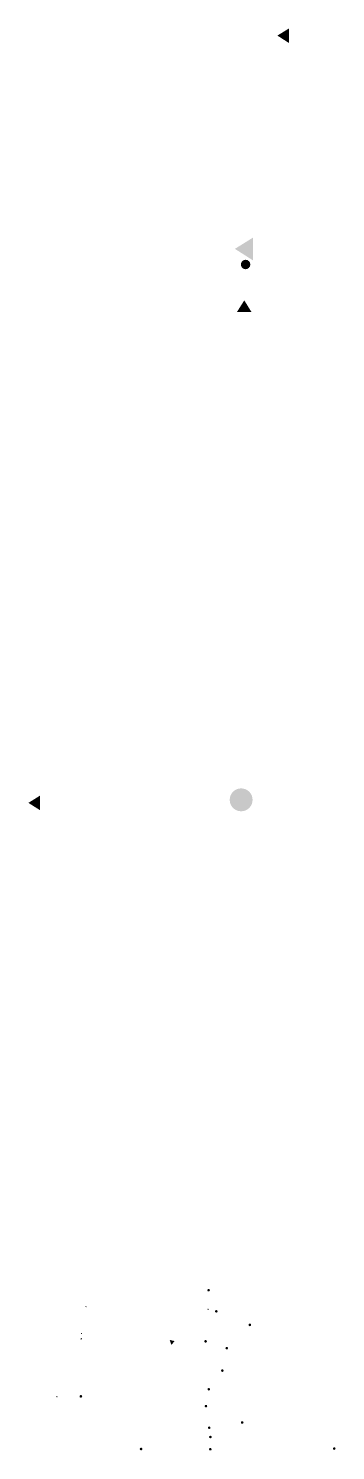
# Model space of a CAD drawing. Header units: millimetres. Extents: x 99 to 7319, y 9 to 3082.
# Drawn here: x 1874 to 2199, y 443 to 1944 of the extents above; entities that cross this region are included whole.
import ezdxf

# ---------------------------------------------------------------- set-up
doc = ezdxf.new("R2010")
doc.units = ezdxf.units.MM
doc.header["$MEASUREMENT"] = 0
doc.linetypes.add('ACAD_ISO02W100', pattern=[15, 12, -3])

msp = doc.modelspace()

# ---------------------------------------------------------------- hatches: boundary and pattern name
at = {"linetype": 'ACAD_ISO02W100'}
for points in [[(2149.3, 1929.1), (2137.1, 1936.9), (2149.3, 1944.4)], [(2111.5, 1699.4), (2092.2, 1711.7), (2111.5, 1723.7)], [(2094.4, 1645.1), (2102.1, 1657.3), (2109.7, 1645.1)], [(1886.1, 1119), (1873.9, 1126.7), (1886.1, 1134.3)], [(1935.3, 593.8), (1933.9, 594.7), (1935.3, 595.6)], [(2063.2, 591.2), (2063.6, 592.8), (2064.9, 591.8)], [(1928.8, 560.4), (1929.8, 561.9), (1930.6, 560.4)], [(2023.3, 559.6), (2028.4, 558.4), (2025.1, 554.3)], [(1904.4, 498.8), (1903, 499.7), (1904.4, 500.5)]]:
    msp.add_hatch(color=256, dxfattribs=at).paths.add_polyline_path(points)
for color, points in [(256, [(2108.5, 1695.2, 1), (2098.5, 1695.2, 1)]), (256, [(2110.9, 1129.9, 1), (2086.7, 1129.9, 1)]), (0, [(2065.8, 612.1, 1), (2063, 612.1, 1)]), (0, [(2073.9, 589.8, 1), (2071.1, 589.8, 1)]), (0, [(2109.4, 575.5, 1), (2106.6, 575.5, 1)]), (256, [(1930.5, 566.3, 1), (1929.3, 566.3, 1)]), (0, [(2062.7, 558.1, 1), (2059.8, 558.1, 1)]), (0, [(2085, 550.9, 1), (2082.2, 550.9, 1)]), (0, [(2080.3, 527.2, 1), (2077.5, 527.2, 1)]), (256, [(1930.8, 500, 1), (1927.9, 500, 1)]), (0, [(2066, 507.5, 1), (2063.2, 507.5, 1)]), (0, [(2063, 489.7, 1), (2060.2, 489.7, 1)]), (0, [(2066.4, 466.9, 1), (2063.6, 466.9, 1)]), (0, [(2101.3, 472.4, 1), (2098.5, 472.4, 1)]), (0, [(2067.7, 457.1, 1), (2064.9, 457.1, 1)]), (1, [(1994.5, 444.4, 1), (1991.6, 444.4, 1)]), (0, [(2067.6, 444.2, 1), (2064.8, 444.2, 1)]), (0, [(2198.6, 444.9, 1), (2195.8, 444.9, 1)])]:
    msp.add_hatch(color=color).paths.add_polyline_path(points)

doc.saveas('drawing.dxf')
